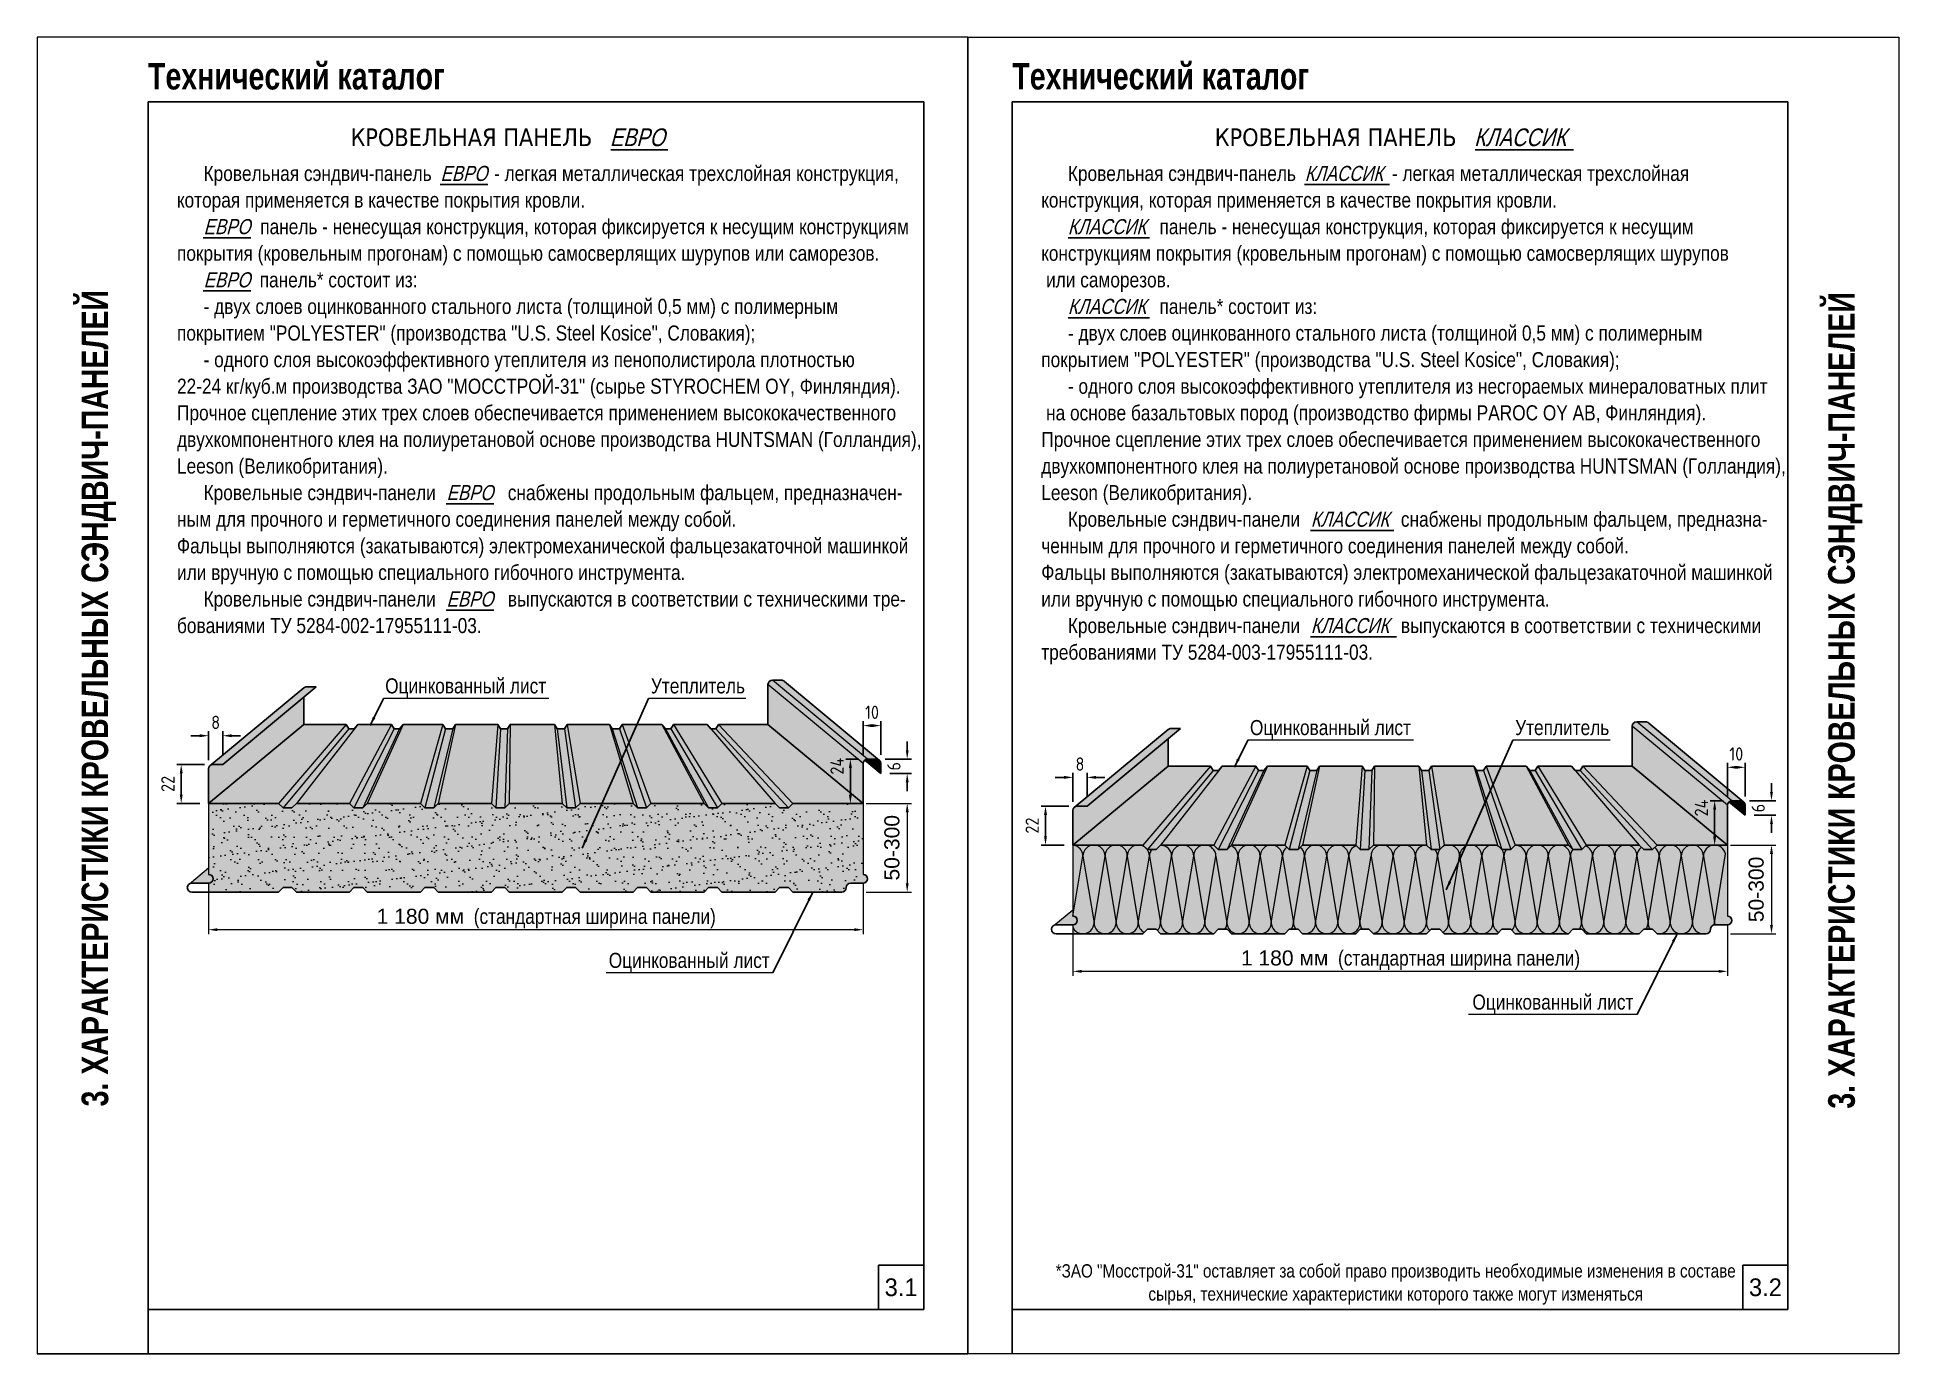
# Model space of a CAD drawing. Extents: x 5821 to 16321, y -13531 to 5774.
# Drawn here: x 5821 to 7921, y -4621 to -3136 of the extents above; entities that cross this region are included whole.
import ezdxf
from ezdxf.enums import TextEntityAlignment as Align

# ---------------------------------------------------------------- set-up
doc = ezdxf.new("R2010")
doc.units = 0
doc.header["$LTSCALE"] = 3
doc.layers.get('0').update_dxf_attribs({"linetype": 'CONTINUOUS', "lineweight": 30})
doc.layers.get('DEFPOINTS').update_dxf_attribs({"linetype": 'CONTINUOUS'})
doc.layers.add('new_fill', color=8, linetype='CONTINUOUS', lineweight=13)
doc.layers.add('RAZMER', color=7, linetype='CONTINUOUS', lineweight=9)
doc.layers.add('Punktir', color=7, linetype='CONTINUOUS')
doc.styles.add('LOGO', font='HATTEN.TTF')
doc.styles.add('ROMANS', font='romans.shx', dxfattribs={"width": 0.85})
doc.styles.get("Standard").update_dxf_attribs({"font": 'TAHOMA.TTF'})
doc.styles.add('style1', font='ARIALN.TTF')
doc.styles.add('style2', font='impact.TTF')
doc.styles.add('курсив', font='ARIAL.TTF', dxfattribs={"width": 0.8, "oblique": 15})
doc.dimstyles.new('2.5', dxfattribs={"dimscale": 5, "dimtxt": 3, "dimasz": 2, "dimexe": 1, "dimexo": 2, "dimgap": 0, "dimtad": 0, "dimdec": 0, "dimlfac": 0.5, "dimzin": 9, "dimdsep": 46, "dimtxsty": 'ROMANS', "dimcen": -3, "dimdle": 1, "dimclrd": 256, "dimclre": 256, "dimclrt": 256, "dimadec": 0, "dimazin": 0, "dimtfac": 1, "dimtdec": 0, "dimtofl": 0, "dimtmove": 2, "dimatfit": 3, "dimfxl": 0, "dimtvp": 1, "dimtolj": 1, "dimtzin": 9, "dimarcsym": 0})

msp = doc.modelspace()

# ---------------------------------------------------------------- texts
for p in [(6174.44, -3249.09), (7149.44, -3249.09)]:
    msp.add_text('КРОВЕЛЬНАЯ ПАНЕЛЬ', height=20).set_placement(p, align=Align.MIDDLE_LEFT)
at = {"color": 1, "style": 'курсив', "oblique": 15, "width": 0.8}
for s, p in [('ЕВРО', (6467.05, -3249.09)), ('КЛАССИК', (7442.05, -3249.09))]:
    msp.add_text(s, height=20, dxfattribs=at).set_placement(p, align=Align.MIDDLE_LEFT)
at = {"style": 'style1'}
for s, p in [('Кровельная сэндвич-панель             - легкая металлическая трехслойная конструкция,', (6008.77, -3298.38)), ('Кровельная сэндвич-панель                    - легкая металлическая трехслойная', (6983.77, -3298.38)), ('которая применяется в качестве покрытия кровли. ', (5978.77, -3328.38)), ('конструкция, которая применяется в качестве покрытия кровли. ', (6953.77, -3328.38)), ('  панель - ненесущая конструкция, которая фиксируется к несущим конструкциям', (6061.84, -3358.38)), ('  панель - ненесущая конструкция, которая фиксируется к несущим ', (7076.26, -3358.38)), ('покрытия (кровельным прогонам) с помощью самосверлящих шурупов или саморезов.', (5978.77, -3388.38)), ('конструкциям покрытия (кровельным прогонам) с помощью самосверлящих шурупов', (6953.77, -3388.38)), ('панель* состоит из:', (6072.05, -3418.38)), (' или саморезов.', (6953.77, -3418.38)), ('- двух слоев оцинкованного стального листа (толщиной 0,5 мм) с полимерным', (6008.77, -3448.38)), ('  панель* состоит из:', (7076.26, -3448.38)), ('покрытием "POLYESTER" (производства "U.S. Steel Kosice", Словакия);', (5978.77, -3478.38)), ('- двух слоев оцинкованного стального листа (толщиной 0,5 мм) с полимерным', (6983.77, -3478.38)), ('- одного слоя высокоэффективного утеплителя из пенополистирола плотностью', (6008.77, -3508.38)), ('покрытием "POLYESTER" (производства "U.S. Steel Kosice", Словакия);', (6953.77, -3508.38)), ('22-24 кг/куб.м производства ЗАО "МОССТРОЙ-31" (сырье STYROCHEM OY, Финляндия).', (5978.77, -3538.38)), ('- одного слоя высокоэффективного утеплителя из несгораемых минераловатных плит', (6983.77, -3538.38)), ('Прочное сцепление этих трех слоев обеспечивается применением высококачественного', (5978.77, -3568.38)), (' на основе базальтовых пород (производство фирмы PAROC OY AB, Финляндия).', (6953.77, -3568.38)), ('двухкомпонентного клея на полиуретановой основе производства HUNTSMAN (Голландия),', (5978.77, -3598.38)), ('Прочное сцепление этих трех слоев обеспечивается применением высококачественного', (6953.77, -3598.38)), ('Leeson (Великобритания).', (5978.77, -3628.38)), ('двухкомпонентного клея на полиуретановой основе производства HUNTSMAN (Голландия),', (6953.77, -3628.38)), ('Кровельные сэндвич-панели               снабжены продольным фальцем, предназначен-', (6008.77, -3658.38)), ('Leeson (Великобритания).', (6953.77, -3658.38)), ('ным для прочного и герметичного соединения панелей между собой.', (5978.77, -3688.38)), ('Кровельные сэндвич-панели                     снабжены продольным фальцем, предназна-', (6983.77, -3688.38)), ('Фальцы выполняются (закатываются) электромеханической фальцезакаточной машинкой', (5978.77, -3718.38)), ('ченным для прочного и герметичного соединения панелей между собой.', (6953.77, -3718.38)), ('или вручную с помощью специального гибочного инструмента.', (5978.77, -3748.38)), ('Фальцы выполняются (закатываются) электромеханической фальцезакаточной машинкой', (6953.77, -3748.38)), ('Кровельные сэндвич-панели               выпускаются в соответствии с техническими тре-', (6008.77, -3778.38)), ('или вручную с помощью специального гибочного инструмента.', (6953.77, -3778.38)), ('бованиями ТУ 5284-002-17955111-03.', (5978.77, -3808.38)), ('Кровельные сэндвич-панели                     выпускаются в соответствии с техническими', (6983.77, -3808.38)), ('требованиями ТУ 5284-003-17955111-03.', (6953.77, -3838.38))]:
    msp.add_text(s, height=17, dxfattribs=at).set_placement(p)
at = {"color": 1, "style": 'курсив', "oblique": 15, "width": 0.8}
for s, p in [('ЕВРО', (6276.03, -3298.38)), ('КЛАССИК', (7251.03, -3298.38)), ('ЕВРО', (6008.77, -3358.38)), ('КЛАССИК', (6983.77, -3358.38)), ('ЕВРО', (6008.77, -3418.38)), ('КЛАССИК', (6983.77, -3448.38)), ('ЕВРО', (6282.85, -3658.38)), ('КЛАССИК', (7257.85, -3688.38)), ('ЕВРО', (6282.85, -3778.38)), ('КЛАССИК', (7257.85, -3808.38))]:
    msp.add_text(s, height=17, dxfattribs=at).set_placement(p)
at = {"style": 'style1'}
for s, p in [('Оцинкованный лист', (6395.25, -3867.87)), ('Утеплитель', (6619.5, -3867.87)), ('Оцинкованный лист', (7370.79, -3914.89)), ('Утеплитель', (7594.5, -3914.89)), ('Оцинкованный лист', (6647.44, -4177.5)), ('Оцинкованный лист', (7621.74, -4224.51))]:
    msp.add_text(s, height=17, dxfattribs=at).set_placement(p, align=Align.MIDDLE_RIGHT)
for p in [(6450.07, -4127.9), (7425.07, -4174.91)]:
    msp.add_text('(стандартная ширина панели)', height=17, dxfattribs=at).set_placement(p, align=Align.MIDDLE_CENTER)
for s, p in [('*ЗАО "Мосстрой-31" оставляет за собой право производить необходимые изменения в составе', (7353.59, -4535.24)), ('сырья, технические характеристики которого также могут изменяться', (7353.59, -4561.24))]:
    msp.add_text(s, height=15, dxfattribs=at).set_placement(p, align=Align.CENTER)
at = {"char_height": 17, "attachment_point": 5, "rotation": 90, "style": 'style1'}
for insert in [(6785.31, -4050.48), (7760.31, -4097.49)]:
    msp.add_mtext('{\\fArial|b0|i0|c0|p34;5\\fArial|b0|i0|c204|p34;0-3\\fArial|b0|i0|c0|p34;0\\fArial|b0|i0|c204|p34;0}', dxfattribs=dict(at, insert=insert))
at = {"char_height": 17, "attachment_point": 5, "style": 'style1'}
for insert in [(6253.29, -4127.9), (7228.29, -4174.91)]:
    msp.add_mtext('{\\fArial|b0|i0|c0|p34;1\\fArial|b0|i0|c204|p34; 180 мм}', dxfattribs=dict(at, insert=insert))
at = {"layer": 'new_fill', "style": 'style2'}
for p in [(5946.09, -3195.19), (6921.1, -3195.19)]:
    msp.add_text('Технический каталог', height=30, dxfattribs=at).set_placement(p)
for p in [(5886.09, -3881.81), (7856.46, -3884.31)]:
    msp.add_text('3. ХАРАКТЕРИСТИКИ КРОВЕЛЬНЫХ СЭНДВИЧ-ПАНЕЛЕЙ', height=30, rotation=90, dxfattribs=at).set_placement(p, align=Align.MIDDLE_CENTER)
at = {"layer": 'new_fill', "style": 'LOGO'}
for s, p in [('3.1', (6795.64, -4546.24)), ('3.2', (7770.64, -4546.24))]:
    msp.add_text(s, height=20, dxfattribs=at).set_placement(p, align=Align.MIDDLE_CENTER)

# ---------------------------------------------------------------- blocks, each defined once
blk = doc.blocks.new('*D985')
at = {"layer": 'DEFPOINTS', "color": 0, "transparency": 16777216}
for p in [(6030.4, -3924.1), (6014.4, -3961.5), (6030.4, -3956.4)]:
    blk.add_point(p, dxfattribs=at)
at = {"layer": 'RAZMER', "lineweight": -2, "transparency": 16777216}
for p, q in [((6004.4, -3924.1), (5994.4, -3924.1)), ((6014.4, -3951.5), (6014.4, -3919.1)), ((6030.4, -3946.4), (6030.4, -3919.1)), ((6040.4, -3924.1), (6050.4, -3924.1))]:
    blk.add_line(p, q, dxfattribs=at)
at = {"layer": 'RAZMER', "transparency": 16777216}
for points in [[(6004.4, -3922.4), (6004.4, -3925.8), (6014.4, -3924.1)], [(6040.4, -3922.4), (6040.4, -3925.8), (6030.4, -3924.1)]]:
    blk.add_solid(points, dxfattribs=at)
at = {"layer": 'RAZMER', "transparency": 16777216, "insert": (6022.4, -3909.1), "char_height": 15, "attachment_point": 5, "style": 'ROMANS'}
blk.add_mtext('\\A1;8', dxfattribs=at)
blk = doc.blocks.new('*D986')
at = {"layer": 'DEFPOINTS', "color": 0, "transparency": 16777216}
for p in [(6019.9, -3956.5), (5983.5, -4000.5), (6014.4, -4000.5)]:
    blk.add_point(p, dxfattribs=at)
at = {"layer": 'RAZMER', "lineweight": -2, "transparency": 16777216}
for p, q in [((6009.9, -3956.5), (5978.5, -3956.5)), ((5983.5, -3966.5), (5983.5, -3990.5)), ((6004.4, -4000.5), (5978.5, -4000.5))]:
    blk.add_line(p, q, dxfattribs=at)
at = {"layer": 'RAZMER', "transparency": 16777216}
for points in [[(5981.9, -3966.5), (5985.2, -3966.5), (5983.5, -3956.5)], [(5981.9, -3990.5), (5985.2, -3990.5), (5983.5, -4000.5)]]:
    blk.add_solid(points, dxfattribs=at)
at = {"layer": 'RAZMER', "transparency": 16777216, "insert": (5968.5, -3978.5), "char_height": 15, "attachment_point": 5, "rotation": 90, "style": 'ROMANS'}
blk.add_mtext('\\A1;{\\Fromans.shx|c204;2}2', dxfattribs=at)
blk = doc.blocks.new('*D987')
at = {"layer": 'DEFPOINTS', "color": 0, "transparency": 16777216}
for p in [(6757.9, -3950.5), (6738.4, -4000.5), (6752.8, -4000.5)]:
    blk.add_point(p, dxfattribs=at)
at = {"layer": 'RAZMER', "lineweight": -2, "transparency": 16777216}
for p, q in [((6747.9, -3950.5), (6733.4, -3950.5)), ((6738.4, -3960.5), (6738.4, -3990.5)), ((6742.8, -4000.5), (6733.4, -4000.5))]:
    blk.add_line(p, q, dxfattribs=at)
at = {"layer": 'RAZMER', "transparency": 16777216}
for points in [[(6736.7, -3960.5), (6740.1, -3960.5), (6738.4, -3950.5)], [(6736.7, -3990.5), (6740.1, -3990.5), (6738.4, -4000.5)]]:
    blk.add_solid(points, dxfattribs=at)
at = {"layer": 'RAZMER', "transparency": 16777216, "insert": (6723.4, -3958.5), "char_height": 15, "attachment_point": 5, "rotation": 90, "style": 'ROMANS'}
blk.add_mtext('\\A1;24', dxfattribs=at)
blk = doc.blocks.new('*D988')
at = {"layer": 'DEFPOINTS', "color": 0, "transparency": 16777216}
for p in [(6772.8, -3912.7), (6752.7, -3955.5), (6772.8, -3955.5)]:
    blk.add_point(p, dxfattribs=at)
at = {"layer": 'RAZMER', "lineweight": -2, "transparency": 16777216}
for p, q in [((6752.7, -3945.5), (6752.7, -3907.7)), ((6762.7, -3912.7), (6762.8, -3912.7)), ((6772.8, -3945.5), (6772.8, -3907.7))]:
    blk.add_line(p, q, dxfattribs=at)
at = {"layer": 'RAZMER', "transparency": 16777216}
for points in [[(6762.7, -3911), (6762.7, -3914.4), (6752.7, -3912.7)], [(6762.8, -3911), (6762.8, -3914.4), (6772.8, -3912.7)]]:
    blk.add_solid(points, dxfattribs=at)
at = {"layer": 'RAZMER', "transparency": 16777216, "insert": (6762.8, -3897.7), "char_height": 15, "attachment_point": 5, "style": 'ROMANS'}
blk.add_mtext('\\A1;10', dxfattribs=at)
blk = doc.blocks.new('*D989')
at = {"layer": 'DEFPOINTS', "color": 0, "transparency": 16777216}
for p in [(6767.8, -3950.5), (6772.8, -3966.8), (6802.5, -3966.8)]:
    blk.add_point(p, dxfattribs=at)
at = {"layer": 'RAZMER', "lineweight": -2, "transparency": 16777216}
for p, q in [((6802.5, -3940.5), (6802.5, -3930.5)), ((6777.8, -3950.5), (6807.5, -3950.5)), ((6782.8, -3966.8), (6807.5, -3966.8)), ((6802.5, -3976.8), (6802.5, -3986.8))]:
    blk.add_line(p, q, dxfattribs=at)
at = {"layer": 'RAZMER', "transparency": 16777216}
for points in [[(6800.9, -3940.5), (6804.2, -3940.5), (6802.5, -3950.5)], [(6800.9, -3976.8), (6804.2, -3976.8), (6802.5, -3966.8)]]:
    blk.add_solid(points, dxfattribs=at)
at = {"layer": 'RAZMER', "transparency": 16777216, "insert": (6787.5, -3958.6), "char_height": 15, "attachment_point": 5, "rotation": 90, "style": 'ROMANS'}
blk.add_mtext('\\A1;6', dxfattribs=at)
blk = doc.blocks.new('*D995')
at = {"layer": 'DEFPOINTS', "color": 0, "transparency": 16777216}
for p in [(7005.4, -3971.1), (6989.4, -4008.5), (7005.4, -4003.4)]:
    blk.add_point(p, dxfattribs=at)
at = {"layer": 'RAZMER', "lineweight": -2, "transparency": 16777216}
for p, q in [((6989.4, -3998.5), (6989.4, -3966.1)), ((7005.4, -3993.4), (7005.4, -3966.1)), ((6979.4, -3971.1), (6969.4, -3971.1)), ((7015.4, -3971.1), (7025.4, -3971.1))]:
    blk.add_line(p, q, dxfattribs=at)
at = {"layer": 'RAZMER', "transparency": 16777216}
for points in [[(6979.4, -3969.4), (6979.4, -3972.8), (6989.4, -3971.1)], [(7015.4, -3969.4), (7015.4, -3972.8), (7005.4, -3971.1)]]:
    blk.add_solid(points, dxfattribs=at)
at = {"layer": 'RAZMER', "transparency": 16777216, "insert": (6997.4, -3956.1), "char_height": 15, "attachment_point": 5, "style": 'ROMANS'}
blk.add_mtext('\\A1;8', dxfattribs=at)
blk = doc.blocks.new('*D996')
at = {"layer": 'DEFPOINTS', "color": 0, "transparency": 16777216}
for p in [(6994.9, -4003.5), (6958.5, -4047.5), (6989.4, -4047.5)]:
    blk.add_point(p, dxfattribs=at)
at = {"layer": 'RAZMER', "lineweight": -2, "transparency": 16777216}
for p, q in [((6984.9, -4003.5), (6953.5, -4003.5)), ((6958.5, -4013.5), (6958.5, -4037.5)), ((6979.4, -4047.5), (6953.5, -4047.5))]:
    blk.add_line(p, q, dxfattribs=at)
at = {"layer": 'RAZMER', "transparency": 16777216}
for points in [[(6956.9, -4013.5), (6960.2, -4013.5), (6958.5, -4003.5)], [(6956.9, -4037.5), (6960.2, -4037.5), (6958.5, -4047.5)]]:
    blk.add_solid(points, dxfattribs=at)
at = {"layer": 'RAZMER', "transparency": 16777216, "insert": (6943.5, -4025.5), "char_height": 15, "attachment_point": 5, "rotation": 90, "style": 'ROMANS'}
blk.add_mtext('\\A1;22', dxfattribs=at)
blk = doc.blocks.new('*D997')
at = {"layer": 'DEFPOINTS', "color": 0, "transparency": 16777216}
for p in [(7732.9, -3997.5), (7713.4, -4047.5), (7727.8, -4047.5)]:
    blk.add_point(p, dxfattribs=at)
at = {"layer": 'RAZMER', "lineweight": -2, "transparency": 16777216}
for p, q in [((7722.9, -3997.5), (7708.4, -3997.5)), ((7713.4, -4007.5), (7713.4, -4037.5)), ((7717.8, -4047.5), (7708.4, -4047.5))]:
    blk.add_line(p, q, dxfattribs=at)
at = {"layer": 'RAZMER', "transparency": 16777216}
for points in [[(7711.7, -4007.5), (7715.1, -4007.5), (7713.4, -3997.5)], [(7711.7, -4037.5), (7715.1, -4037.5), (7713.4, -4047.5)]]:
    blk.add_solid(points, dxfattribs=at)
at = {"layer": 'RAZMER', "transparency": 16777216, "insert": (7698.4, -4005.6), "char_height": 15, "attachment_point": 5, "rotation": 90, "style": 'ROMANS'}
blk.add_mtext('\\A1;24', dxfattribs=at)
blk = doc.blocks.new('*D998')
at = {"layer": 'DEFPOINTS', "color": 0, "transparency": 16777216}
for p in [(7747.8, -3959.7), (7727.7, -4002.5), (7747.8, -4002.5)]:
    blk.add_point(p, dxfattribs=at)
at = {"layer": 'RAZMER', "lineweight": -2, "transparency": 16777216}
for p, q in [((7727.7, -3992.5), (7727.7, -3954.7)), ((7737.7, -3959.7), (7737.8, -3959.7)), ((7747.8, -3992.5), (7747.8, -3954.7))]:
    blk.add_line(p, q, dxfattribs=at)
at = {"layer": 'RAZMER', "transparency": 16777216}
for points in [[(7737.7, -3958.1), (7737.7, -3961.4), (7727.7, -3959.7)], [(7737.8, -3958.1), (7737.8, -3961.4), (7747.8, -3959.7)]]:
    blk.add_solid(points, dxfattribs=at)
at = {"layer": 'RAZMER', "transparency": 16777216, "insert": (7737.8, -3944.7), "char_height": 15, "attachment_point": 5, "style": 'ROMANS'}
blk.add_mtext('\\A1;10', dxfattribs=at)
blk = doc.blocks.new('*D999')
at = {"layer": 'DEFPOINTS', "color": 0, "transparency": 16777216}
for p in [(7742.8, -3997.5), (7747.8, -4013.8), (7777.5, -4013.8)]:
    blk.add_point(p, dxfattribs=at)
at = {"layer": 'RAZMER', "lineweight": -2, "transparency": 16777216}
for p, q in [((7777.5, -3987.5), (7777.5, -3977.5)), ((7752.8, -3997.5), (7782.5, -3997.5)), ((7757.8, -4013.8), (7782.5, -4013.8)), ((7777.5, -4023.8), (7777.5, -4033.8))]:
    blk.add_line(p, q, dxfattribs=at)
at = {"layer": 'RAZMER', "transparency": 16777216}
for points in [[(7775.9, -3987.5), (7779.2, -3987.5), (7777.5, -3997.5)], [(7775.9, -4023.8), (7779.2, -4023.8), (7777.5, -4013.8)]]:
    blk.add_solid(points, dxfattribs=at)
at = {"layer": 'RAZMER', "transparency": 16777216, "insert": (7762.5, -4005.7), "char_height": 15, "attachment_point": 5, "rotation": 90, "style": 'ROMANS'}
blk.add_mtext('\\A1;6', dxfattribs=at)

# ---------------------------------------------------------------- dimensions: what is measured, and where the dimension line sits
at = {"layer": 'RAZMER'}
for base, p1, p2, picture, middle in [((6030.42, -3924.1), (6014.42, -3961.48), (6030.42, -3956.42), '*D985', (6022.42, -3909.1)), ((7005.42, -3971.11), (6989.42, -4008.49), (7005.42, -4003.44), '*D995', (6997.42, -3956.11)), ((7747.77, -3959.72), (7727.74, -4002.52), (7747.77, -4002.48), '*D998', (7737.75, -3944.72))]:
    dim = msp.add_linear_dim(base=base, p1=p1, p2=p2, dimstyle='2.5', dxfattribs=at)
    dim.commit()
    dim.dimension.update_dxf_attribs({"geometry": picture, "text_midpoint": middle})
dim = msp.add_linear_dim(base=(6772.77, -3912.71), p1=(6752.74, -3955.5), p2=(6772.77, -3955.46), dimstyle='2.5', override={"dimlfac": 0.5, "dimtxsty": 'ROMANS', "dimsah": 1, "dimtolj": 1}, dxfattribs=at)
dim.commit()
dim.dimension.update_dxf_attribs({"geometry": '*D988', "text_midpoint": (6762.75, -3897.71)})
for base, p1, p2, picture, middle in [((6738.4, -4000.48), (6757.91, -3950.48), (6752.77, -4000.48), '*D987', (6723.4, -3958.54)), ((7713.4, -4047.49), (7732.91, -3997.49), (7727.77, -4047.49), '*D997', (7698.4, -4005.56))]:
    dim = msp.add_linear_dim(base=base, p1=p1, p2=p2, angle=90, text='24', dimstyle='2.5', dxfattribs=at)
    dim.commit()
    dim.dimension.update_dxf_attribs({"geometry": picture, "text_midpoint": middle, "dimtype": 160})
for base, p1, p2, text, picture, middle in [((6802.52, -3966.8), (6767.77, -3950.48), (6772.77, -3966.8), '6', '*D989', (6787.52, -3958.64)), ((5983.54, -4000.48), (6019.89, -3956.46), (6014.42, -4000.48), '{\\Fromans.shx|c204;2}2', '*D986', (5968.54, -3978.47)), ((7777.52, -4013.81), (7742.77, -3997.49), (7747.77, -4013.81), '6', '*D999', (7762.52, -4005.65))]:
    dim = msp.add_linear_dim(base=base, p1=p1, p2=p2, angle=90, text=text, dimstyle='2.5', override={"dimlfac": 0.5, "dimtxsty": 'ROMANS', "dimsah": 1, "dimtolj": 1}, dxfattribs=at)
    dim.commit()
    dim.dimension.update_dxf_attribs({"geometry": picture, "text_midpoint": middle})
dim = msp.add_linear_dim(base=(6958.54, -4047.49), p1=(6994.89, -4003.48), p2=(6989.42, -4047.49), angle=90, text='22', dimstyle='2.5', dxfattribs=at)
dim.commit()
dim.dimension.update_dxf_attribs({"geometry": '*D996', "text_midpoint": (6943.54, -4025.48)})

# ---------------------------------------------------------------- hatches: boundary and pattern name
at = {"layer": 'new_fill'}
h = msp.add_hatch(color=256, dxfattribs=at)
h.set_gradient(color1=(51, 127, 153), one_color=1, tint=1)
h.paths.add_polyline_path([(6663.97, -3862.89, 0.1968478), (6660.46, -3861.45), (6650.46, -3861.45, 0.4142136), (6645.46, -3866.45), (6645.46, -3911.45), (6752.77, -4000.48), (6752.77, -3955.48, -0.4142136), (6757.77, -3950.48), (6767.77, -3950.48, -0.1531033), (6770.62, -3951.37)])
h = msp.add_hatch(color=256, dxfattribs=at)
h.set_gradient(color1=(51, 127, 153), one_color=1, tint=1, name='CYLINDER')
h.paths.add_polyline_path([(6121.72, -3880.67), (6030.36, -3956.48), (6019.42, -3956.48, 0.1525191), (6016.57, -3957.36), (6015.9, -3957.92, 0.2003847), (6014.42, -3961.48), (6014.42, -4000.48), (6121.72, -3911.45)])
h = msp.add_hatch(color=256, dxfattribs=at)
h.set_gradient(color1=(51, 127, 153), one_color=1, tint=1)
h.paths.add_polyline_path([(6135.92, -3868.9), (6125.01, -3868.9, 0.1748944), (6121.82, -3870.05), (6016.57, -3957.36, -0.1525191), (6019.42, -3956.48), (6030.36, -3956.48)])
h = msp.add_hatch(color=256, dxfattribs=at)
h.set_gradient(color1=(51, 127, 153), one_color=1, tint=1, name='CYLINDER')
h.paths.add_polyline_path([(6645.47, -3911.46), (6589.79, -3911.46), (6586.79, -3916.46), (6580.95, -3916.46), (6576.79, -3911.46), (6538.79, -3911.46), (6535.79, -3916.46), (6529.79, -3916.46), (6525.79, -3911.46), (6480.79, -3911.46), (6477.79, -3916.46), (6469.79, -3916.46), (6466.79, -3911.46), (6418.79, -3911.46), (6415.79, -3916.46), (6407.79, -3916.46), (6404.79, -3911.46), (6354.79, -3911.46), (6351.79, -3916.46), (6343.79, -3916.46), (6340.79, -3911.46), (6292.79, -3911.46), (6289.79, -3916.46), (6281.79, -3916.46), (6278.79, -3911.46), (6233.79, -3911.46), (6229.79, -3916.46), (6223.79, -3916.46), (6220.79, -3911.46), (6182.79, -3911.46), (6178.64, -3916.46), (6172.79, -3916.46), (6169.79, -3911.46), (6121.72, -3911.46), (6014.42, -4000.48), (6093.42, -4000.48), (6098.42, -4005.48), (6108.42, -4005.48), (6113.42, -4000.48), (6173.42, -4000.48), (6178.42, -4005.48), (6188.42, -4005.48), (6193.42, -4000.48), (6253.42, -4000.48), (6258.42, -4005.48), (6268.42, -4005.48), (6273.42, -4000.48), (6333.42, -4000.48), (6338.42, -4005.48), (6348.42, -4005.48), (6353.42, -4000.48), (6413.42, -4000.48), (6418.42, -4005.48), (6428.42, -4005.48), (6433.42, -4000.48), (6493.42, -4000.48), (6498.42, -4005.48), (6508.42, -4005.48), (6513.42, -4000.48), (6573.42, -4000.48), (6578.42, -4005.48), (6588.42, -4005.48), (6593.42, -4000.48), (6653.42, -4000.48), (6658.42, -4005.48), (6668.42, -4005.48), (6673.42, -4000.48), (6752.77, -4000.48)])
h = msp.add_hatch(color=256, dxfattribs=at)
h.set_gradient(color1=(51, 127, 153), one_color=1, tint=1)
h.paths.add_polyline_path([(7110.92, -3915.91), (7100.01, -3915.91, 0.1748944), (7096.82, -3917.06), (6991.57, -4004.38, -0.1525191), (6994.42, -4003.49), (7005.36, -4003.49)])
h = msp.add_hatch(color=256, dxfattribs=at)
h.set_gradient(color1=(51, 127, 153), one_color=1, tint=1)
h.paths.add_polyline_path([(7638.97, -3909.9, 0.1968478), (7635.46, -3908.47), (7625.46, -3908.47, 0.4142136), (7620.46, -3913.47), (7620.46, -3958.47), (7727.77, -4047.49), (7727.77, -4002.49, -0.4142136), (7732.77, -3997.49), (7742.77, -3997.49, -0.1531033), (7745.62, -3998.39)])
h = msp.add_hatch(color=256, dxfattribs=at)
h.set_gradient(color1=(51, 127, 153), one_color=1, tint=1, name='CYLINDER')
h.paths.add_polyline_path([(7096.72, -3927.69), (7005.36, -4003.49), (6994.42, -4003.49, 0.1525191), (6991.57, -4004.38), (6990.9, -4004.93, 0.2003847), (6989.42, -4008.49), (6989.42, -4047.49), (7096.72, -3958.47)])
h = msp.add_hatch(color=256, dxfattribs=at)
h.set_gradient(color1=(51, 127, 153), one_color=1, tint=1, name='CYLINDER')
h.paths.add_polyline_path([(6771.27, -3951.91), (6770.62, -3951.37, 0.1531033), (6767.77, -3950.48), (6757.77, -3950.48, 0.1779541), (6754.53, -3951.67), (6772.77, -3966.8), (6772.77, -3955.48, 0.2009785)])
h = msp.add_hatch(color=256, dxfattribs=at)
h.set_gradient(color1=(51, 127, 153), one_color=1, tint=1, name='CYLINDER')
h.paths.add_polyline_path([(7620.47, -3958.47), (7564.79, -3958.47), (7561.79, -3963.47), (7555.95, -3963.47), (7551.79, -3958.47), (7513.79, -3958.47), (7510.79, -3963.47), (7504.79, -3963.47), (7500.79, -3958.47), (7455.79, -3958.47), (7452.79, -3963.47), (7444.79, -3963.47), (7441.79, -3958.47), (7393.79, -3958.47), (7390.79, -3963.47), (7382.79, -3963.47), (7379.79, -3958.47), (7329.79, -3958.47), (7326.79, -3963.47), (7318.79, -3963.47), (7315.79, -3958.47), (7267.79, -3958.47), (7264.79, -3963.47), (7256.79, -3963.47), (7253.79, -3958.47), (7208.79, -3958.47), (7204.79, -3963.47), (7198.79, -3963.47), (7195.79, -3958.47), (7157.79, -3958.47), (7153.64, -3963.47), (7147.79, -3963.47), (7144.79, -3958.47), (7096.72, -3958.47), (6989.42, -4047.49), (7068.42, -4047.49), (7073.42, -4052.49), (7083.42, -4052.49), (7088.42, -4047.49), (7148.42, -4047.49), (7153.42, -4052.49), (7163.42, -4052.49), (7168.42, -4047.49), (7228.42, -4047.49), (7233.42, -4052.49), (7243.42, -4052.49), (7248.42, -4047.49), (7308.42, -4047.49), (7313.42, -4052.49), (7323.42, -4052.49), (7328.42, -4047.49), (7388.42, -4047.49), (7393.42, -4052.49), (7403.42, -4052.49), (7408.42, -4047.49), (7468.42, -4047.49), (7473.42, -4052.49), (7483.42, -4052.49), (7488.42, -4047.49), (7548.42, -4047.49), (7553.42, -4052.49), (7563.42, -4052.49), (7568.42, -4047.49), (7628.42, -4047.49), (7633.42, -4052.49), (7643.42, -4052.49), (7648.42, -4047.49), (7727.77, -4047.49)])
h = msp.add_hatch(color=256, dxfattribs=at)
h.set_gradient(color1=(173, 173, 173), one_color=1, tint=1, name='CYLINDER')
h.paths.add_polyline_path([(6752.77, -4000.48), (6673.42, -4000.48), (6668.42, -4005.48), (6658.42, -4005.48), (6653.42, -4000.48), (6593.42, -4000.48), (6588.42, -4005.48), (6578.42, -4005.48), (6573.42, -4000.48), (6513.42, -4000.48), (6508.42, -4005.48), (6498.42, -4005.48), (6493.42, -4000.48), (6433.42, -4000.48), (6428.42, -4005.48), (6418.42, -4005.48), (6413.42, -4000.48), (6353.42, -4000.48), (6348.42, -4005.48), (6338.42, -4005.48), (6333.42, -4000.48), (6273.42, -4000.48), (6268.42, -4005.48), (6258.42, -4005.48), (6253.42, -4000.48), (6193.42, -4000.48), (6188.42, -4005.48), (6178.42, -4005.48), (6173.42, -4000.48), (6113.42, -4000.48), (6108.42, -4005.48), (6098.42, -4005.48), (6093.42, -4000.48), (6014.42, -4000.48), (6014.42, -4080.48, -1), (6014.42, -4090.48), (6014.42, -4100.48), (6093.42, -4100.48), (6098.42, -4095.48), (6108.42, -4095.48), (6113.42, -4100.48), (6173.42, -4100.48), (6178.42, -4095.48), (6188.42, -4095.48), (6193.42, -4100.48), (6253.42, -4100.48), (6258.42, -4095.48), (6268.42, -4095.48), (6273.42, -4100.48), (6333.42, -4100.48), (6338.42, -4095.48), (6348.42, -4095.48), (6353.42, -4100.48), (6413.42, -4100.48), (6418.42, -4095.48), (6428.42, -4095.48), (6433.42, -4100.48), (6493.42, -4100.48), (6498.42, -4095.48), (6508.42, -4095.48), (6513.42, -4100.48), (6573.42, -4100.48), (6578.42, -4095.48), (6588.42, -4095.48), (6593.42, -4100.48), (6653.42, -4100.48), (6658.42, -4095.48), (6668.42, -4095.48), (6673.42, -4100.48), (6728.76, -4100.48, 0.4142136), (6733.76, -4095.48, -0.4142136), (6738.76, -4090.48), (6752.77, -4090.48, 1), (6752.77, -4080.48)])
h = msp.add_hatch(color=256, dxfattribs=at)
h.set_gradient(color1=(51, 127, 153), one_color=1, tint=1, name='CYLINDER')
h.paths.add_polyline_path([(7746.27, -3998.93), (7745.62, -3998.39, 0.1531033), (7742.77, -3997.49), (7732.77, -3997.49, 0.1779541), (7729.53, -3998.68), (7747.77, -4013.81), (7747.77, -4002.49, 0.2009785)])
h = msp.add_hatch(color=256, dxfattribs=at)
h.set_gradient(color1=(223, 197, 93), tint=1, name='CYLINDER')
h.paths.add_polyline_path([(7727.77, -4047.49), (7648.42, -4047.49), (7643.42, -4052.49), (7633.42, -4052.49), (7628.42, -4047.49), (7568.42, -4047.49), (7563.42, -4052.49), (7553.42, -4052.49), (7548.42, -4047.49), (7488.42, -4047.49), (7483.42, -4052.49), (7473.42, -4052.49), (7468.42, -4047.49), (7408.42, -4047.49), (7403.42, -4052.49), (7393.42, -4052.49), (7388.42, -4047.49), (7328.42, -4047.49), (7323.42, -4052.49), (7313.42, -4052.49), (7308.42, -4047.49), (7248.42, -4047.49), (7243.42, -4052.49), (7233.42, -4052.49), (7228.42, -4047.49), (7168.42, -4047.49), (7163.42, -4052.49), (7153.42, -4052.49), (7148.42, -4047.49), (7088.42, -4047.49), (7083.42, -4052.49), (7073.42, -4052.49), (7068.42, -4047.49), (6989.42, -4047.49), (6989.42, -4127.49, -1), (6989.42, -4137.49), (6989.42, -4147.49), (7068.42, -4147.49), (7073.42, -4142.49), (7083.42, -4142.49), (7088.42, -4147.49), (7148.42, -4147.49), (7153.42, -4142.49), (7163.42, -4142.49), (7168.42, -4147.49), (7228.42, -4147.49), (7233.42, -4142.49), (7243.42, -4142.49), (7248.42, -4147.49), (7308.42, -4147.49), (7313.42, -4142.49), (7323.42, -4142.49), (7328.42, -4147.49), (7388.42, -4147.49), (7393.42, -4142.49), (7403.42, -4142.49), (7408.42, -4147.49), (7468.42, -4147.49), (7473.42, -4142.49), (7483.42, -4142.49), (7488.42, -4147.49), (7548.42, -4147.49), (7553.42, -4142.49), (7563.42, -4142.49), (7568.42, -4147.49), (7628.42, -4147.49), (7633.42, -4142.49), (7643.42, -4142.49), (7648.42, -4147.49), (7703.76, -4147.49, 0.4142136), (7708.76, -4142.49, -0.4142136), (7713.76, -4137.49), (7727.77, -4137.49, 1), (7727.77, -4127.49)])
h = msp.add_hatch(color=256, dxfattribs=at)
h.set_gradient(color1=(51, 127, 153), one_color=1, tint=1, name='INVCURVED')
h.paths.add_polyline_path([(6014.42, -4080.48, -1), (6014.42, -4090.48), (5995.42, -4090.48, 0.1303086), (5992.94, -4091.13), (6014.42, -4073.31)])
h = msp.add_hatch(color=256, dxfattribs=at)
h.set_gradient(color1=(51, 127, 153), one_color=1, tint=1, name='INVCURVED')
h.paths.add_polyline_path([(6989.42, -4127.49, -1), (6989.42, -4137.49), (6970.42, -4137.49, 0.1303086), (6967.94, -4138.15), (6989.42, -4120.33)])
at = {"layer": 'RAZMER'}
h = msp.add_hatch(dxfattribs=at)
h.set_pattern_fill('AR-SAND', color=256, scale=10, style=0)
h.set_pattern_definition([(37.5, (2233.775, -11161.487), (-0.629934, 19.268238), [0, -15.2, 0, -17, 0, -16.25]), (7.5, (2233.775, -11161.487), (17.69777, 28.22146), [0, -8.2, 0, -13.7, 0, -5.25]), (327.5, (2221.475, -11161.487), (31.14142, 0.05659), [0, -5, 0, -18, 0, -23.5]), (317.5, (2221.475, -11161.487), (30.06127, 8.776756), [0, -2.5, 0, -11.8, 0, -13.5])])
h.paths.add_polyline_path([(6752.77, -4000.48), (6673.42, -4000.48), (6668.42, -4005.48), (6658.42, -4005.48), (6653.42, -4000.48), (6593.42, -4000.48), (6588.42, -4005.48), (6578.42, -4005.48), (6573.42, -4000.48), (6513.42, -4000.48), (6508.42, -4005.48), (6498.42, -4005.48), (6493.42, -4000.48), (6433.42, -4000.48), (6428.42, -4005.48), (6418.42, -4005.48), (6413.42, -4000.48), (6353.42, -4000.48), (6348.42, -4005.48), (6338.42, -4005.48), (6333.42, -4000.48), (6273.42, -4000.48), (6268.42, -4005.48), (6258.42, -4005.48), (6253.42, -4000.48), (6193.42, -4000.48), (6188.42, -4005.48), (6178.42, -4005.48), (6173.42, -4000.48), (6113.42, -4000.48), (6108.42, -4005.48), (6098.42, -4005.48), (6093.42, -4000.48), (6014.42, -4000.48), (6014.42, -4080.48, -1), (6014.42, -4090.48), (6014.42, -4100.48), (6093.42, -4100.48), (6098.42, -4095.48), (6108.42, -4095.48), (6113.42, -4100.48), (6173.42, -4100.48), (6178.42, -4095.48), (6188.42, -4095.48), (6193.42, -4100.48), (6253.42, -4100.48), (6258.42, -4095.48), (6268.42, -4095.48), (6273.42, -4100.48), (6333.42, -4100.48), (6338.42, -4095.48), (6348.42, -4095.48), (6353.42, -4100.48), (6413.42, -4100.48), (6418.42, -4095.48), (6428.42, -4095.48), (6433.42, -4100.48), (6493.42, -4100.48), (6498.42, -4095.48), (6508.42, -4095.48), (6513.42, -4100.48), (6573.42, -4100.48), (6578.42, -4095.48), (6588.42, -4095.48), (6593.42, -4100.48), (6653.42, -4100.48), (6658.42, -4095.48), (6668.42, -4095.48), (6673.42, -4100.48), (6728.76, -4100.48, 0.4142136), (6733.76, -4095.48, -0.4142136), (6738.76, -4090.48), (6752.77, -4090.48, 1), (6752.77, -4080.48)])

# ---------------------------------------------------------------- linework, layer by layer
at = {"color": 1}
for p, q in [((5946.09, -3209.09), (6821.09, -3209.09)), ((5946.09, -3209.09), (5946.09, -4621.24)), ((6821.09, -3209.09), (6821.09, -4571.24)), ((7796.09, -3209.09), (6921.09, -3209.09)), ((6921.09, -3209.09), (6921.09, -4621.24)), ((7796.09, -3209.09), (7796.09, -4571.24)), ((6468.05, -3263.42), (6532.56, -3263.42)), ((7443.05, -3263.42), (7554.33, -3263.42)), ((6275.59, -3302.47), (6329.33, -3302.47)), ((7250.59, -3302.47), (7346.55, -3302.47)), ((6008.35, -3362.46), (6062.09, -3362.46)), ((6984.16, -3362.65), (7075.94, -3362.65)), ((6008.35, -3422.46), (6062.09, -3422.46)), ((6984.16, -3452.65), (7075.94, -3452.65)), ((6282.39, -3662.47), (6336.13, -3662.47)), ((7257.39, -3692.47), (7351.3, -3692.47)), ((6282.39, -3782.47), (6336.13, -3782.47)), ((7257.39, -3812.47), (7354.35, -3812.47)), ((6770.18, -4521.24), (6821.09, -4521.24)), ((6770.18, -4521.24), (6770.18, -4571.24)), ((7745.18, -4521.24), (7796.09, -4521.24)), ((7745.18, -4521.24), (7745.18, -4571.24)), ((5946.09, -4571.24), (6821.09, -4571.24)), ((7796.09, -4571.24), (6921.09, -4571.24))]:
    msp.add_line(p, q, dxfattribs=at)
for p, q in [((6660.46, -3861.45), (6650.46, -3861.45)), ((6771.27, -3951.91), (6663.97, -3862.89)), ((6121.82, -3870.05), (6015.9, -3957.92)), ((6135.92, -3868.9), (6030.36, -3956.48)), ((6121.72, -3911.45), (6121.72, -3880.67)), ((6135.92, -3868.9), (6125.01, -3868.9)), ((6645.46, -3911.46), (6645.46, -3866.45)), ((6014.42, -4000.48), (6121.72, -3911.45)), ((6121.72, -3911.46), (6169.79, -3911.46)), ((6169.79, -3911.46), (6172.79, -3916.46)), ((6172.79, -3916.46), (6178.64, -3916.46)), ((6182.79, -3911.46), (6178.64, -3916.46)), ((6182.79, -3911.46), (6220.79, -3911.46)), ((6220.79, -3911.46), (6223.79, -3916.46)), ((6223.79, -3916.46), (6229.79, -3916.46)), ((6233.79, -3911.46), (6229.79, -3916.46)), ((6233.79, -3911.46), (6278.79, -3911.46)), ((6278.79, -3911.46), (6281.79, -3916.46)), ((6281.79, -3916.46), (6289.79, -3916.46)), ((6292.79, -3911.46), (6289.79, -3916.46)), ((6292.79, -3911.46), (6340.79, -3911.46)), ((6340.79, -3911.46), (6343.79, -3916.46)), ((6343.79, -3916.46), (6351.79, -3916.46)), ((6354.79, -3911.46), (6351.79, -3916.46)), ((6354.79, -3911.46), (6404.79, -3911.46)), ((6404.79, -3911.46), (6407.79, -3916.46)), ((6415.79, -3916.46), (6407.79, -3916.46)), ((6418.79, -3911.46), (6415.79, -3916.46)), ((6466.79, -3911.46), (6418.79, -3911.46)), ((6466.79, -3911.46), (6469.79, -3916.46)), ((6477.79, -3916.46), (6469.79, -3916.46)), ((6480.79, -3911.46), (6477.79, -3916.46)), ((6525.79, -3911.46), (6480.79, -3911.46)), ((6525.79, -3911.46), (6529.79, -3916.46)), ((6535.79, -3916.46), (6529.79, -3916.46)), ((6538.79, -3911.46), (6535.79, -3916.46)), ((6576.79, -3911.46), (6538.79, -3911.46)), ((6576.79, -3911.46), (6580.95, -3916.46)), ((6586.79, -3916.46), (6580.95, -3916.46)), ((6589.79, -3911.46), (6586.79, -3916.46)), ((6645.46, -3911.46), (6589.79, -3911.46)), ((6752.77, -4000.48), (6645.46, -3911.45)), ((7096.82, -3917.06), (6990.9, -4004.93)), ((7110.92, -3915.91), (7005.36, -4003.49)), ((7110.92, -3915.91), (7100.01, -3915.91)), ((7620.46, -3958.47), (7620.46, -3913.47)), ((7635.46, -3908.47), (7625.46, -3908.47)), ((7746.27, -3998.93), (7638.97, -3909.9)), ((7096.72, -3958.47), (7096.72, -3927.69)), ((6014.42, -4000.48), (6014.42, -3961.48)), ((6030.36, -3956.48), (6019.42, -3956.48)), ((6752.77, -4000.48), (6752.77, -3955.52)), ((6772.77, -3966.8), (6754.53, -3951.67)), ((6767.77, -3950.48), (6757.77, -3950.48)), ((6772.77, -3966.8), (6772.77, -3955.48)), ((6989.42, -4047.49), (7096.72, -3958.47)), ((7096.72, -3958.47), (7144.79, -3958.47)), ((7144.79, -3958.47), (7147.79, -3963.47)), ((7147.79, -3963.47), (7153.64, -3963.47)), ((7157.79, -3958.47), (7153.64, -3963.47)), ((7157.79, -3958.47), (7195.79, -3958.47)), ((7195.79, -3958.47), (7198.79, -3963.47)), ((7198.79, -3963.47), (7204.79, -3963.47)), ((7208.79, -3958.47), (7204.79, -3963.47)), ((7208.79, -3958.47), (7253.79, -3958.47)), ((7253.79, -3958.47), (7256.79, -3963.47)), ((7256.79, -3963.47), (7264.79, -3963.47)), ((7267.79, -3958.47), (7264.79, -3963.47)), ((7267.79, -3958.47), (7315.79, -3958.47)), ((7315.79, -3958.47), (7318.79, -3963.47)), ((7318.79, -3963.47), (7326.79, -3963.47)), ((7329.79, -3958.47), (7326.79, -3963.47)), ((7329.79, -3958.47), (7379.79, -3958.47)), ((7379.79, -3958.47), (7382.79, -3963.47)), ((7390.79, -3963.47), (7382.79, -3963.47)), ((7393.79, -3958.47), (7390.79, -3963.47)), ((7441.79, -3958.47), (7393.79, -3958.47)), ((7441.79, -3958.47), (7444.79, -3963.47)), ((7452.79, -3963.47), (7444.79, -3963.47)), ((7455.79, -3958.47), (7452.79, -3963.47)), ((7500.79, -3958.47), (7455.79, -3958.47)), ((7500.79, -3958.47), (7504.79, -3963.47)), ((7510.79, -3963.47), (7504.79, -3963.47)), ((7513.79, -3958.47), (7510.79, -3963.47)), ((7551.79, -3958.47), (7513.79, -3958.47)), ((7551.79, -3958.47), (7555.95, -3963.47)), ((7561.79, -3963.47), (7555.95, -3963.47)), ((7564.79, -3958.47), (7561.79, -3963.47)), ((7620.46, -3958.47), (7564.79, -3958.47)), ((7727.77, -4047.49), (7620.46, -3958.47)), ((6014.42, -4000.48), (6093.42, -4000.48)), ((6093.42, -4000.48), (6098.42, -4005.48)), ((6098.42, -4005.48), (6108.42, -4005.48)), ((6113.42, -4000.48), (6108.42, -4005.48)), ((6113.42, -4000.48), (6173.42, -4000.48)), ((6173.42, -4000.48), (6178.42, -4005.48)), ((6178.42, -4005.48), (6188.42, -4005.48)), ((6193.42, -4000.48), (6188.42, -4005.48)), ((6193.42, -4000.48), (6253.42, -4000.48)), ((6253.42, -4000.48), (6258.42, -4005.48)), ((6258.42, -4005.48), (6268.42, -4005.48)), ((6273.42, -4000.48), (6268.42, -4005.48)), ((6273.42, -4000.48), (6333.42, -4000.48)), ((6333.42, -4000.48), (6338.42, -4005.48)), ((6338.42, -4005.48), (6348.42, -4005.48)), ((6353.42, -4000.48), (6348.42, -4005.48)), ((6353.42, -4000.48), (6413.42, -4000.48)), ((6413.42, -4000.48), (6418.42, -4005.48)), ((6418.42, -4005.48), (6428.42, -4005.48)), ((6433.42, -4000.48), (6428.42, -4005.48)), ((6433.42, -4000.48), (6493.42, -4000.48)), ((6493.42, -4000.48), (6498.42, -4005.48)), ((6498.42, -4005.48), (6508.42, -4005.48)), ((6513.42, -4000.48), (6508.42, -4005.48)), ((6513.42, -4000.48), (6573.42, -4000.48)), ((6573.42, -4000.48), (6578.42, -4005.48)), ((6578.42, -4005.48), (6588.42, -4005.48)), ((6593.42, -4000.48), (6588.42, -4005.48)), ((6593.42, -4000.48), (6653.42, -4000.48)), ((6653.42, -4000.48), (6658.42, -4005.48)), ((6658.42, -4005.48), (6668.42, -4005.48)), ((6673.42, -4000.48), (6668.42, -4005.48)), ((6673.42, -4000.48), (6752.77, -4000.48)), ((6989.42, -4047.49), (6989.42, -4008.49)), ((7005.36, -4003.49), (6994.42, -4003.49)), ((7727.77, -4047.49), (7727.77, -4002.54)), ((7747.77, -4013.81), (7729.53, -3998.68)), ((7742.77, -3997.49), (7732.77, -3997.49)), ((7747.77, -4013.81), (7747.77, -4002.49)), ((6989.42, -4047.49), (7068.42, -4047.49)), ((7068.42, -4047.49), (7073.42, -4052.49)), ((7073.42, -4052.49), (7083.42, -4052.49)), ((7088.42, -4047.49), (7083.42, -4052.49)), ((7088.42, -4047.49), (7148.42, -4047.49)), ((7148.42, -4047.49), (7153.42, -4052.49)), ((7153.42, -4052.49), (7163.42, -4052.49)), ((7168.42, -4047.49), (7163.42, -4052.49)), ((7168.42, -4047.49), (7228.42, -4047.49)), ((7228.42, -4047.49), (7233.42, -4052.49)), ((7233.42, -4052.49), (7243.42, -4052.49)), ((7248.42, -4047.49), (7243.42, -4052.49)), ((7248.42, -4047.49), (7308.42, -4047.49)), ((7308.42, -4047.49), (7313.42, -4052.49)), ((7313.42, -4052.49), (7323.42, -4052.49)), ((7328.42, -4047.49), (7323.42, -4052.49)), ((7328.42, -4047.49), (7388.42, -4047.49)), ((7388.42, -4047.49), (7393.42, -4052.49)), ((7393.42, -4052.49), (7403.42, -4052.49)), ((7408.42, -4047.49), (7403.42, -4052.49)), ((7408.42, -4047.49), (7468.42, -4047.49)), ((7468.42, -4047.49), (7473.42, -4052.49)), ((7473.42, -4052.49), (7483.42, -4052.49)), ((7488.42, -4047.49), (7483.42, -4052.49)), ((7488.42, -4047.49), (7548.42, -4047.49)), ((7548.42, -4047.49), (7553.42, -4052.49)), ((7553.42, -4052.49), (7563.42, -4052.49)), ((7568.42, -4047.49), (7563.42, -4052.49)), ((7568.42, -4047.49), (7628.42, -4047.49)), ((7628.42, -4047.49), (7633.42, -4052.49)), ((7633.42, -4052.49), (7643.42, -4052.49)), ((7648.42, -4047.49), (7643.42, -4052.49)), ((7648.42, -4047.49), (7727.77, -4047.49)), ((5995.42, -4090.48), (6014.42, -4090.48)), ((6738.76, -4090.48), (6752.77, -4090.48)), ((6093.42, -4100.48), (5995.42, -4100.48)), ((6093.42, -4100.48), (6098.42, -4095.48)), ((6098.42, -4095.48), (6108.42, -4095.48)), ((6113.42, -4100.48), (6108.42, -4095.48)), ((6113.42, -4100.48), (6173.42, -4100.48)), ((6173.42, -4100.48), (6178.42, -4095.48)), ((6178.42, -4095.48), (6188.42, -4095.48)), ((6193.42, -4100.48), (6188.42, -4095.48)), ((6193.42, -4100.48), (6253.42, -4100.48)), ((6253.42, -4100.48), (6258.42, -4095.48)), ((6258.42, -4095.48), (6268.42, -4095.48)), ((6273.42, -4100.48), (6268.42, -4095.48)), ((6273.42, -4100.48), (6333.42, -4100.48)), ((6333.42, -4100.48), (6338.42, -4095.48)), ((6338.42, -4095.48), (6348.42, -4095.48)), ((6353.42, -4100.48), (6348.42, -4095.48)), ((6353.42, -4100.48), (6413.42, -4100.48)), ((6413.42, -4100.48), (6418.42, -4095.48)), ((6418.42, -4095.48), (6428.42, -4095.48)), ((6433.42, -4100.48), (6428.42, -4095.48)), ((6433.42, -4100.48), (6493.42, -4100.48)), ((6493.42, -4100.48), (6498.42, -4095.48)), ((6498.42, -4095.48), (6508.42, -4095.48)), ((6513.42, -4100.48), (6508.42, -4095.48)), ((6513.42, -4100.48), (6573.42, -4100.48)), ((6573.42, -4100.48), (6578.42, -4095.48)), ((6578.42, -4095.48), (6588.42, -4095.48)), ((6593.42, -4100.48), (6588.42, -4095.48)), ((6593.42, -4100.48), (6653.42, -4100.48)), ((6653.42, -4100.48), (6658.42, -4095.48)), ((6658.42, -4095.48), (6668.42, -4095.48)), ((6673.42, -4100.48), (6668.42, -4095.48)), ((6728.76, -4100.48), (6673.42, -4100.48)), ((6970.42, -4137.49), (6989.42, -4137.49)), ((7068.42, -4147.49), (6970.42, -4147.49)), ((7068.42, -4147.49), (7073.42, -4142.49)), ((7073.42, -4142.49), (7083.42, -4142.49)), ((7088.42, -4147.49), (7083.42, -4142.49)), ((7088.42, -4147.49), (7148.42, -4147.49)), ((7148.42, -4147.49), (7153.42, -4142.49)), ((7153.42, -4142.49), (7163.42, -4142.49)), ((7168.42, -4147.49), (7163.42, -4142.49)), ((7168.42, -4147.49), (7228.42, -4147.49)), ((7228.42, -4147.49), (7233.42, -4142.49)), ((7233.42, -4142.49), (7243.42, -4142.49)), ((7248.42, -4147.49), (7243.42, -4142.49)), ((7248.42, -4147.49), (7308.42, -4147.49)), ((7308.42, -4147.49), (7313.42, -4142.49)), ((7313.42, -4142.49), (7323.42, -4142.49)), ((7328.42, -4147.49), (7323.42, -4142.49)), ((7328.42, -4147.49), (7388.42, -4147.49)), ((7388.42, -4147.49), (7393.42, -4142.49)), ((7393.42, -4142.49), (7403.42, -4142.49)), ((7408.42, -4147.49), (7403.42, -4142.49)), ((7408.42, -4147.49), (7468.42, -4147.49)), ((7468.42, -4147.49), (7473.42, -4142.49)), ((7473.42, -4142.49), (7483.42, -4142.49)), ((7488.42, -4147.49), (7483.42, -4142.49)), ((7488.42, -4147.49), (7548.42, -4147.49)), ((7548.42, -4147.49), (7553.42, -4142.49)), ((7553.42, -4142.49), (7563.42, -4142.49)), ((7568.42, -4147.49), (7563.42, -4142.49)), ((7568.42, -4147.49), (7628.42, -4147.49)), ((7628.42, -4147.49), (7633.42, -4142.49)), ((7633.42, -4142.49), (7643.42, -4142.49)), ((7648.42, -4147.49), (7643.42, -4142.49)), ((7703.76, -4147.49), (7648.42, -4147.49)), ((7713.76, -4137.49), (7727.77, -4137.49))]:
    msp.add_line(p, q)
for centre, start, end in [((6650.46, -3866.45), 90, 180), ((6660.46, -3866.45), 45.45533, 90), ((6125.01, -3873.9), 90, 129.6815), ((7100.01, -3920.91), 90, 129.6815), ((7625.46, -3913.47), 90, 180), ((7635.46, -3913.47), 45.45533, 90), ((6019.42, -3961.48), 90, 180), ((6757.77, -3955.48), 90, 180), ((6767.77, -3955.48), 0, 90), ((6994.42, -4008.49), 90, 180), ((7732.77, -4002.49), 90, 180), ((7742.77, -4002.49), 0, 90), ((5995.42, -4095.48), 90, 270), ((6014.42, -4085.48), 270, 90), ((6738.76, -4095.48), 90, 180), ((6752.77, -4085.48), 270, 90), ((6728.76, -4095.48), 270, 0), ((6989.42, -4132.49), 270, 90), ((7727.77, -4132.49), 270, 90), ((6970.42, -4142.49), 90, 270), ((7703.76, -4142.49), 270, 0), ((7713.76, -4142.49), 90, 180)]:
    msp.add_arc(centre, 5, start, end)
at = {"layer": 'new_fill'}
for p, q in [((6989.49, -4127.49), (7000.74, -4059.99)), ((7000.74, -4059.99), (7013.24, -4134.99)), ((7013.24, -4134.99), (7025.74, -4059.99)), ((7025.74, -4059.99), (7038.24, -4134.99)), ((7038.24, -4134.99), (7050.74, -4059.99)), ((7050.74, -4059.99), (7063.24, -4134.99)), ((7063.24, -4134.99), (7075.74, -4059.99)), ((7075.74, -4059.99), (7088.24, -4134.99)), ((7088.24, -4134.99), (7100.74, -4059.99)), ((7100.74, -4059.99), (7113.24, -4134.99)), ((7113.24, -4134.99), (7125.74, -4059.99)), ((7125.74, -4059.99), (7138.24, -4134.99)), ((7138.24, -4134.99), (7150.74, -4059.99)), ((7150.74, -4059.99), (7163.24, -4134.99)), ((7163.24, -4134.99), (7175.74, -4059.99)), ((7175.74, -4059.99), (7188.24, -4134.99)), ((7188.24, -4134.99), (7200.74, -4059.99)), ((7200.74, -4059.99), (7213.24, -4134.99)), ((7213.24, -4134.99), (7225.74, -4059.99)), ((7225.74, -4059.99), (7238.24, -4134.99)), ((7238.24, -4134.99), (7250.74, -4059.99)), ((7250.74, -4059.99), (7263.24, -4134.99)), ((7263.24, -4134.99), (7275.74, -4059.99)), ((7275.74, -4059.99), (7288.24, -4134.99)), ((7288.24, -4134.99), (7300.74, -4059.99)), ((7300.74, -4059.99), (7313.24, -4134.99)), ((7313.24, -4134.99), (7325.74, -4059.99)), ((7325.74, -4059.99), (7338.24, -4134.99)), ((7338.24, -4134.99), (7350.74, -4059.99)), ((7350.74, -4059.99), (7363.24, -4134.99)), ((7363.24, -4134.99), (7375.74, -4059.99)), ((7375.74, -4059.99), (7388.24, -4134.99)), ((7388.24, -4134.99), (7400.74, -4059.99)), ((7400.74, -4059.99), (7413.24, -4134.99)), ((7413.24, -4134.99), (7425.74, -4059.99)), ((7425.74, -4059.99), (7438.24, -4134.99)), ((7438.24, -4134.99), (7450.74, -4059.99)), ((7450.74, -4059.99), (7463.24, -4134.99)), ((7463.24, -4134.99), (7475.74, -4059.99)), ((7475.74, -4059.99), (7488.24, -4134.99)), ((7488.24, -4134.99), (7500.74, -4059.99)), ((7500.74, -4059.99), (7513.24, -4134.99)), ((7513.24, -4134.99), (7525.74, -4059.99)), ((7525.74, -4059.99), (7538.24, -4134.99)), ((7538.24, -4134.99), (7550.74, -4059.99)), ((7550.74, -4059.99), (7563.24, -4134.99)), ((7563.24, -4134.99), (7575.74, -4059.99)), ((7575.74, -4059.99), (7588.24, -4134.99)), ((7588.24, -4134.99), (7600.74, -4059.99)), ((7600.74, -4059.99), (7613.24, -4134.99)), ((7613.24, -4134.99), (7625.74, -4059.99)), ((7625.74, -4059.99), (7638.24, -4134.99)), ((7638.24, -4134.99), (7650.74, -4059.99)), ((7650.74, -4059.99), (7663.24, -4134.99)), ((7663.24, -4134.99), (7675.74, -4059.99)), ((7675.74, -4059.99), (7688.24, -4134.99)), ((7688.24, -4134.99), (7700.74, -4059.99)), ((7700.74, -4059.99), (7713.66, -4137.49)), ((7712.81, -4137.58), (7725.49, -4057.49))]:
    msp.add_line(p, q, dxfattribs=at)
for centre, start, end in [((6988.24, -4059.99), 0, 84.59222), ((7013.24, -4059.99), 0, 180), ((7038.24, -4059.99), 0, 180), ((7063.24, -4059.99), 0, 180), ((7088.24, -4059.99), 143.1301, 180), ((7088.24, -4059.99), 0, 89.18961), ((7113.24, -4059.99), 0, 180), ((7138.24, -4059.99), 0, 180), ((7163.24, -4059.99), 0, 69.46847), ((7188.24, -4059.99), 0, 180), ((7213.24, -4059.99), 0, 180), ((7238.24, -4059.99), 126.28654, 180), ((7238.24, -4059.99), 0, 52.54759), ((7263.24, -4059.99), 0, 180), ((7288.24, -4059.99), 0, 180), ((7313.24, -4059.99), 109.25697, 180), ((7338.24, -4059.99), 0, 180), ((7363.24, -4059.99), 0, 180), ((7388.24, -4059.99), 89.17798, 180), ((7388.24, -4059.99), 0, 36.8699), ((7413.24, -4059.99), 0, 180), ((7438.24, -4059.99), 0, 180), ((7463.24, -4059.99), 0, 180), ((7488.24, -4059.99), 143.1301, 180), ((7488.24, -4059.99), 0, 89.18961), ((7513.24, -4059.99), 0, 180), ((7538.24, -4059.99), 0, 180), ((7563.24, -4059.99), 142.54759, 180), ((7563.24, -4059.99), 0, 69.46847), ((7588.24, -4059.99), 0, 180), ((7613.24, -4059.99), 0, 180), ((7638.24, -4059.99), 126.28654, 180), ((7638.24, -4059.99), 0, 52.54759), ((7663.24, -4059.99), 0, 180), ((7688.24, -4059.99), 0, 180), ((7713.24, -4059.99), 11.53696, 180), ((7000.74, -4134.99), 270, 0), ((7025.74, -4134.99), 180, 270), ((7025.74, -4134.99), 270, 0), ((7050.74, -4134.99), 180, 270), ((7050.74, -4134.99), 270, 0), ((7075.74, -4134.99), 180, 242.03252), ((7075.74, -4134.99), 315.57707, 0), ((7100.74, -4134.99), 180, 270), ((7100.74, -4134.99), 270, 0), ((7125.74, -4134.99), 180, 270), ((7125.74, -4134.99), 270, 0), ((7150.74, -4134.99), 180, 260.15267), ((7150.74, -4134.99), 323.1301, 0), ((7175.74, -4134.99), 180, 270), ((7175.74, -4134.99), 270, 0), ((7200.74, -4134.99), 180, 270), ((7200.74, -4134.99), 270, 0), ((7225.74, -4134.99), 180, 270), ((7225.74, -4134.99), 323.1301, 0), ((7250.74, -4134.99), 180, 216.8699), ((7250.74, -4134.99), 270, 0), ((7275.74, -4134.99), 180, 270), ((7275.74, -4134.99), 270, 0), ((7300.74, -4134.99), 180, 270), ((7300.74, -4134.99), 270, 0), ((7325.74, -4134.99), 180, 216.8699), ((7325.74, -4134.99), 281.247, 0), ((7350.74, -4134.99), 180, 270), ((7350.74, -4134.99), 270, 0), ((7375.74, -4134.99), 180, 270), ((7375.74, -4134.99), 270, 0), ((7400.74, -4134.99), 180, 225.57707), ((7400.74, -4134.99), 299.17077, 0), ((7425.74, -4134.99), 180, 270), ((7425.74, -4134.99), 270, 0), ((7450.74, -4134.99), 180, 270), ((7450.74, -4134.99), 270, 0), ((7475.74, -4134.99), 180, 242.03252), ((7475.74, -4134.99), 315.57707, 0), ((7500.74, -4134.99), 180, 270), ((7500.74, -4134.99), 270, 0), ((7525.74, -4134.99), 180, 270), ((7525.74, -4134.99), 270, 0), ((7550.74, -4134.99), 180, 260.15267), ((7550.74, -4134.99), 323.1301, 0), ((7575.74, -4134.99), 180, 270), ((7575.74, -4134.99), 270, 0), ((7600.74, -4134.99), 180, 270), ((7600.74, -4134.99), 270, 0), ((7625.74, -4134.99), 180, 270), ((7625.74, -4134.99), 323.1301, 0), ((7650.74, -4134.99), 180, 216.8699), ((7650.74, -4134.99), 270, 0), ((7675.74, -4134.99), 180, 270), ((7675.74, -4134.99), 270, 0), ((7700.74, -4134.99), 180, 270), ((7000.74, -4134.99), 205.07464, 270), ((7625.74, -4134.99), 270, 284.15973), ((7650.74, -4134.99), 258.02252, 270)]:
    msp.add_arc(centre, 12.5, start, end, dxfattribs=at)
at = {"layer": 'Punktir'}
for centre, start, end in [((7225.74, -4134.99), 270, 284.15973), ((7250.74, -4134.99), 258.02252, 270)]:
    msp.add_arc(centre, 12.5, start, end, dxfattribs=at)
at = {"layer": 'RAZMER'}
for p, q in [((6871.09, -3136.24), (6871.09, -4621.24)), ((6871.09, -3136.24), (6871.09, -4621.24)), ((6871.09, -3136.24), (6871.09, -4621.24)), ((6871.09, -3136.24), (6871.09, -4621.24)), ((6871.09, -3136.24), (6871.09, -4621.24)), ((6871.09, -3136.24), (6871.09, -4621.24)), ((6871.09, -3136.24), (6871.09, -4621.24)), ((6871.09, -3136.24), (6871.09, -4621.24)), ((6871.09, -3136.24), (6871.09, -4621.24)), ((6871.09, -3136.24), (6871.09, -4621.24)), ((6871.09, -3136.24), (6871.09, -4621.24)), ((6871.09, -3136.24), (6871.09, -4621.24)), ((6871.09, -3136.24), (6871.09, -4621.24)), ((6871.09, -3136.24), (6871.09, -4621.24)), ((6871.09, -3136.24), (6871.09, -4621.24)), ((6871.09, -3136.24), (6871.09, -4621.24)), ((6871.09, -3136.24), (6871.09, -4621.24)), ((6871.09, -3136.24), (6871.09, -4621.24)), ((6871.09, -3136.24), (6871.09, -4621.24)), ((6871.09, -3136.24), (6871.09, -4621.24)), ((6871.09, -3136.24), (6871.09, -4621.24)), ((6871.09, -3136.24), (6871.09, -4621.24)), ((6871.09, -3136.24), (6871.09, -4621.24)), ((6871.09, -3136.24), (6871.09, -4621.24)), ((6871.09, -3136.24), (6871.09, -4621.24)), ((6871.09, -3136.24), (6871.09, -4621.24)), ((6871.09, -3136.24), (6871.09, -4621.24)), ((6871.09, -3136.24), (6871.09, -4621.24)), ((6871.09, -3136.24), (6871.09, -4621.24)), ((6871.09, -3136.24), (6871.09, -4621.24)), ((6871.09, -3136.24), (6871.09, -4621.24)), ((6871.09, -3136.24), (6871.09, -4621.24)), ((6871.09, -3136.24), (6871.09, -4621.24)), ((6871.09, -3136.24), (6871.09, -4621.24)), ((6871.09, -3136.24), (6871.09, -4621.24)), ((6871.09, -3136.24), (6871.09, -4621.24)), ((6871.09, -3136.24), (6871.09, -4621.24)), ((6871.09, -3136.24), (6871.09, -4621.24)), ((6871.09, -3136.24), (6871.09, -4621.24)), ((6871.09, -3136.24), (6871.09, -4621.24)), ((6871.09, -3136.24), (6871.09, -4621.24)), ((6871.09, -3136.24), (6871.09, -4621.24)), ((6871.09, -3136.24), (6871.09, -4621.24)), ((6871.09, -3136.24), (6871.09, -4621.24)), ((6871.09, -3136.24), (6871.09, -4621.24)), ((6871.09, -3136.24), (6871.09, -4621.24)), ((6871.09, -3136.24), (6871.09, -4621.24)), ((6871.09, -3136.24), (6871.09, -4621.24)), ((6871.09, -3136.24), (6871.09, -4621.24)), ((6871.09, -3136.24), (6871.09, -4621.24)), ((6871.09, -3136.24), (6871.09, -4621.24)), ((6871.09, -3136.24), (6871.09, -4621.24)), ((6871.09, -3136.24), (6871.09, -4621.24)), ((6871.09, -3136.24), (6871.09, -4621.24)), ((6871.09, -3136.24), (6871.09, -4621.24)), ((6871.09, -3136.24), (6871.09, -4621.24)), ((6871.09, -3136.24), (6871.09, -4621.24)), ((6871.09, -3136.24), (6871.09, -4621.24)), ((6871.09, -3136.24), (6871.09, -4621.24)), ((6871.09, -3136.24), (6871.09, -4621.24)), ((6871.09, -3136.24), (6871.09, -4621.24)), ((6871.09, -3136.24), (6871.09, -4621.24)), ((6871.09, -3136.24), (6871.09, -4621.24)), ((6871.09, -3136.24), (6871.09, -4621.24)), ((6757.77, -3950.48), (6650.46, -3861.45)), ((6398.4, -3882), (6211.63, -3882)), ((6620.35, -3882), (6510.65, -3882)), ((6752.77, -3955.48), (6645.46, -3866.45)), ((6169.79, -3911.46), (6093.42, -4000.48)), ((6172.79, -3916.46), (6098.42, -4005.48)), ((6182.79, -3911.46), (6113.42, -4000.48)), ((6220.79, -3911.46), (6173.42, -4000.48)), ((6223.79, -3916.46), (6178.42, -4005.48)), ((6229.79, -3916.46), (6188.42, -4005.48)), ((6233.79, -3911.46), (6193.42, -4000.48)), ((6278.79, -3911.46), (6253.42, -4000.48)), ((6281.79, -3916.46), (6258.42, -4005.48)), ((6289.79, -3916.46), (6268.42, -4005.48)), ((6292.79, -3911.46), (6273.42, -4000.48)), ((6340.79, -3911.46), (6333.42, -4000.48)), ((6343.79, -3916.46), (6338.42, -4005.48)), ((6351.79, -3916.46), (6348.42, -4005.48)), ((6354.79, -3911.46), (6353.42, -4000.48)), ((6404.79, -3911.46), (6413.42, -4000.48)), ((6407.79, -3916.46), (6418.42, -4005.48)), ((6415.79, -3916.46), (6428.42, -4005.48)), ((6418.79, -3911.46), (6433.42, -4000.48)), ((6466.79, -3911.46), (6493.42, -4000.48)), ((6469.79, -3916.46), (6498.42, -4005.48)), ((6477.79, -3916.46), (6508.42, -4005.48)), ((6480.79, -3911.46), (6513.42, -4000.48)), ((6525.79, -3911.46), (6573.42, -4000.48)), ((6529.79, -3916.46), (6578.42, -4005.48)), ((6535.79, -3916.46), (6588.42, -4005.48)), ((6538.79, -3911.46), (6593.42, -4000.48)), ((6576.79, -3911.46), (6653.42, -4000.48)), ((6586.79, -3916.46), (6668.42, -4005.48)), ((6589.79, -3911.46), (6673.42, -4000.48)), ((7727.77, -4002.49), (7620.46, -3913.47)), ((7732.77, -3997.49), (7625.46, -3908.47)), ((7373.57, -3929.01), (7186.63, -3929.01)), ((7595.35, -3929.01), (7485.65, -3929.01)), ((7144.79, -3958.47), (7068.42, -4047.49)), ((7147.79, -3963.47), (7073.42, -4052.49)), ((7157.79, -3958.47), (7088.42, -4047.49)), ((7195.79, -3958.47), (7148.42, -4047.49)), ((7198.79, -3963.47), (7153.42, -4052.49)), ((7204.79, -3963.47), (7163.42, -4052.49)), ((7208.79, -3958.47), (7168.42, -4047.49)), ((7253.79, -3958.47), (7228.42, -4047.49)), ((7256.79, -3963.47), (7233.42, -4052.49)), ((7264.79, -3963.47), (7243.42, -4052.49)), ((7267.79, -3958.47), (7248.42, -4047.49)), ((7315.79, -3958.47), (7308.42, -4047.49)), ((7318.79, -3963.47), (7313.42, -4052.49)), ((7326.79, -3963.47), (7323.42, -4052.49)), ((7329.79, -3958.47), (7328.42, -4047.49)), ((7379.79, -3958.47), (7388.42, -4047.49)), ((7382.79, -3963.47), (7393.42, -4052.49)), ((7390.79, -3963.47), (7403.42, -4052.49)), ((7393.79, -3958.47), (7408.42, -4047.49)), ((7441.79, -3958.47), (7468.42, -4047.49)), ((7444.79, -3963.47), (7473.42, -4052.49)), ((7452.79, -3963.47), (7483.42, -4052.49)), ((7455.79, -3958.47), (7488.42, -4047.49)), ((7500.79, -3958.47), (7548.42, -4047.49)), ((7504.79, -3963.47), (7553.42, -4052.49)), ((7510.79, -3963.47), (7563.42, -4052.49)), ((7513.79, -3958.47), (7568.42, -4047.49)), ((7551.79, -3958.47), (7628.42, -4047.49)), ((7561.79, -3963.47), (7643.42, -4052.49)), ((7564.79, -3958.47), (7648.42, -4047.49)), ((6014.42, -4000.48), (6014.42, -4080.48)), ((6752.77, -4000.48), (6752.77, -4080.48)), ((6756.25, -4000.48), (6807.52, -4000.48)), ((6802.52, -4010.48), (6802.52, -4090.48)), ((6989.42, -4047.49), (6989.42, -4127.49)), ((7727.77, -4047.49), (7727.77, -4127.49)), ((7731.25, -4047.49), (7782.52, -4047.49)), ((5992.94, -4091.13), (6014.42, -4073.31)), ((7777.52, -4057.49), (7777.52, -4137.49)), ((6014.42, -4090.48), (6014.42, -4147.9)), ((6752.77, -4090.48), (6752.77, -4147.9)), ((6756.25, -4100.48), (6807.52, -4100.48)), ((6967.94, -4138.15), (6989.42, -4120.33)), ((6742.77, -4142.9), (6024.42, -4142.9)), ((6989.42, -4137.49), (6989.42, -4194.91)), ((7727.77, -4137.49), (7727.77, -4194.91)), ((7731.25, -4147.49), (7782.52, -4147.49)), ((6650.93, -4191.62), (6463.06, -4191.62)), ((6650.93, -4191.62), (6463.06, -4191.62)), ((7717.77, -4189.91), (6999.42, -4189.91)), ((7625.93, -4238.64), (7435.78, -4238.64)), ((7625.93, -4238.64), (7435.78, -4238.64)), ((6871.09, -4621.24), (5821.09, -4621.24))]:
    msp.add_line(p, q, dxfattribs=at)
for points in [[(6871.09, -3136.24), (5821.09, -3136.24), (5821.09, -4621.24), (6871.09, -4621.24)], [(6871.09, -3136.24), (7921.09, -3136.24), (7921.09, -4621.24), (6871.09, -4621.24)]]:
    msp.add_lwpolyline(points, close=True, dxfattribs=at)
for points in [[(6804.19, -4010.48), (6800.85, -4010.48), (6802.52, -4000.48)], [(7779.19, -4057.49), (7775.85, -4057.49), (7777.52, -4047.49)], [(6804.19, -4090.48), (6800.85, -4090.48), (6802.52, -4100.48)], [(6024.42, -4141.23), (6024.42, -4144.56), (6014.42, -4142.9)], [(6742.77, -4141.23), (6742.77, -4144.56), (6752.77, -4142.9)], [(7779.19, -4137.49), (7775.85, -4137.49), (7777.52, -4147.49)], [(6999.42, -4188.24), (6999.42, -4191.58), (6989.42, -4189.91)], [(7717.77, -4188.24), (7717.77, -4191.58), (7727.77, -4189.91)]]:
    msp.add_solid(points, dxfattribs=at)

msp.set_redraw_order([(e.dxf.handle, doc.entitydb.next_handle()) for e in msp.query("TEXT MTEXT ATTDEF DIMENSION ARC_DIMENSION")])  # texts and dimensions are drawn at this point

# ---------------------------------------------------------------- leaders
for points in [[(6196.63, -3912.6), (6211.63, -3882)], [(6435.65, -4051.02), (6510.65, -3882)], [(7171.63, -3959.61), (7186.63, -3929.01)], [(7410.65, -4098.03), (7485.65, -3929.01)], [(6695.93, -4100.48), (6650.93, -4191.62)], [(6695.93, -4100.48), (6650.93, -4191.62)], [(7670.93, -4147.49), (7625.93, -4238.64)], [(7670.93, -4147.49), (7625.93, -4238.64)]]:
    msp.add_leader(points, dimstyle='2.5', override={"dimgap": 0, "dimtad": 0}, dxfattribs=at)

doc.saveas('drawing.dxf')
